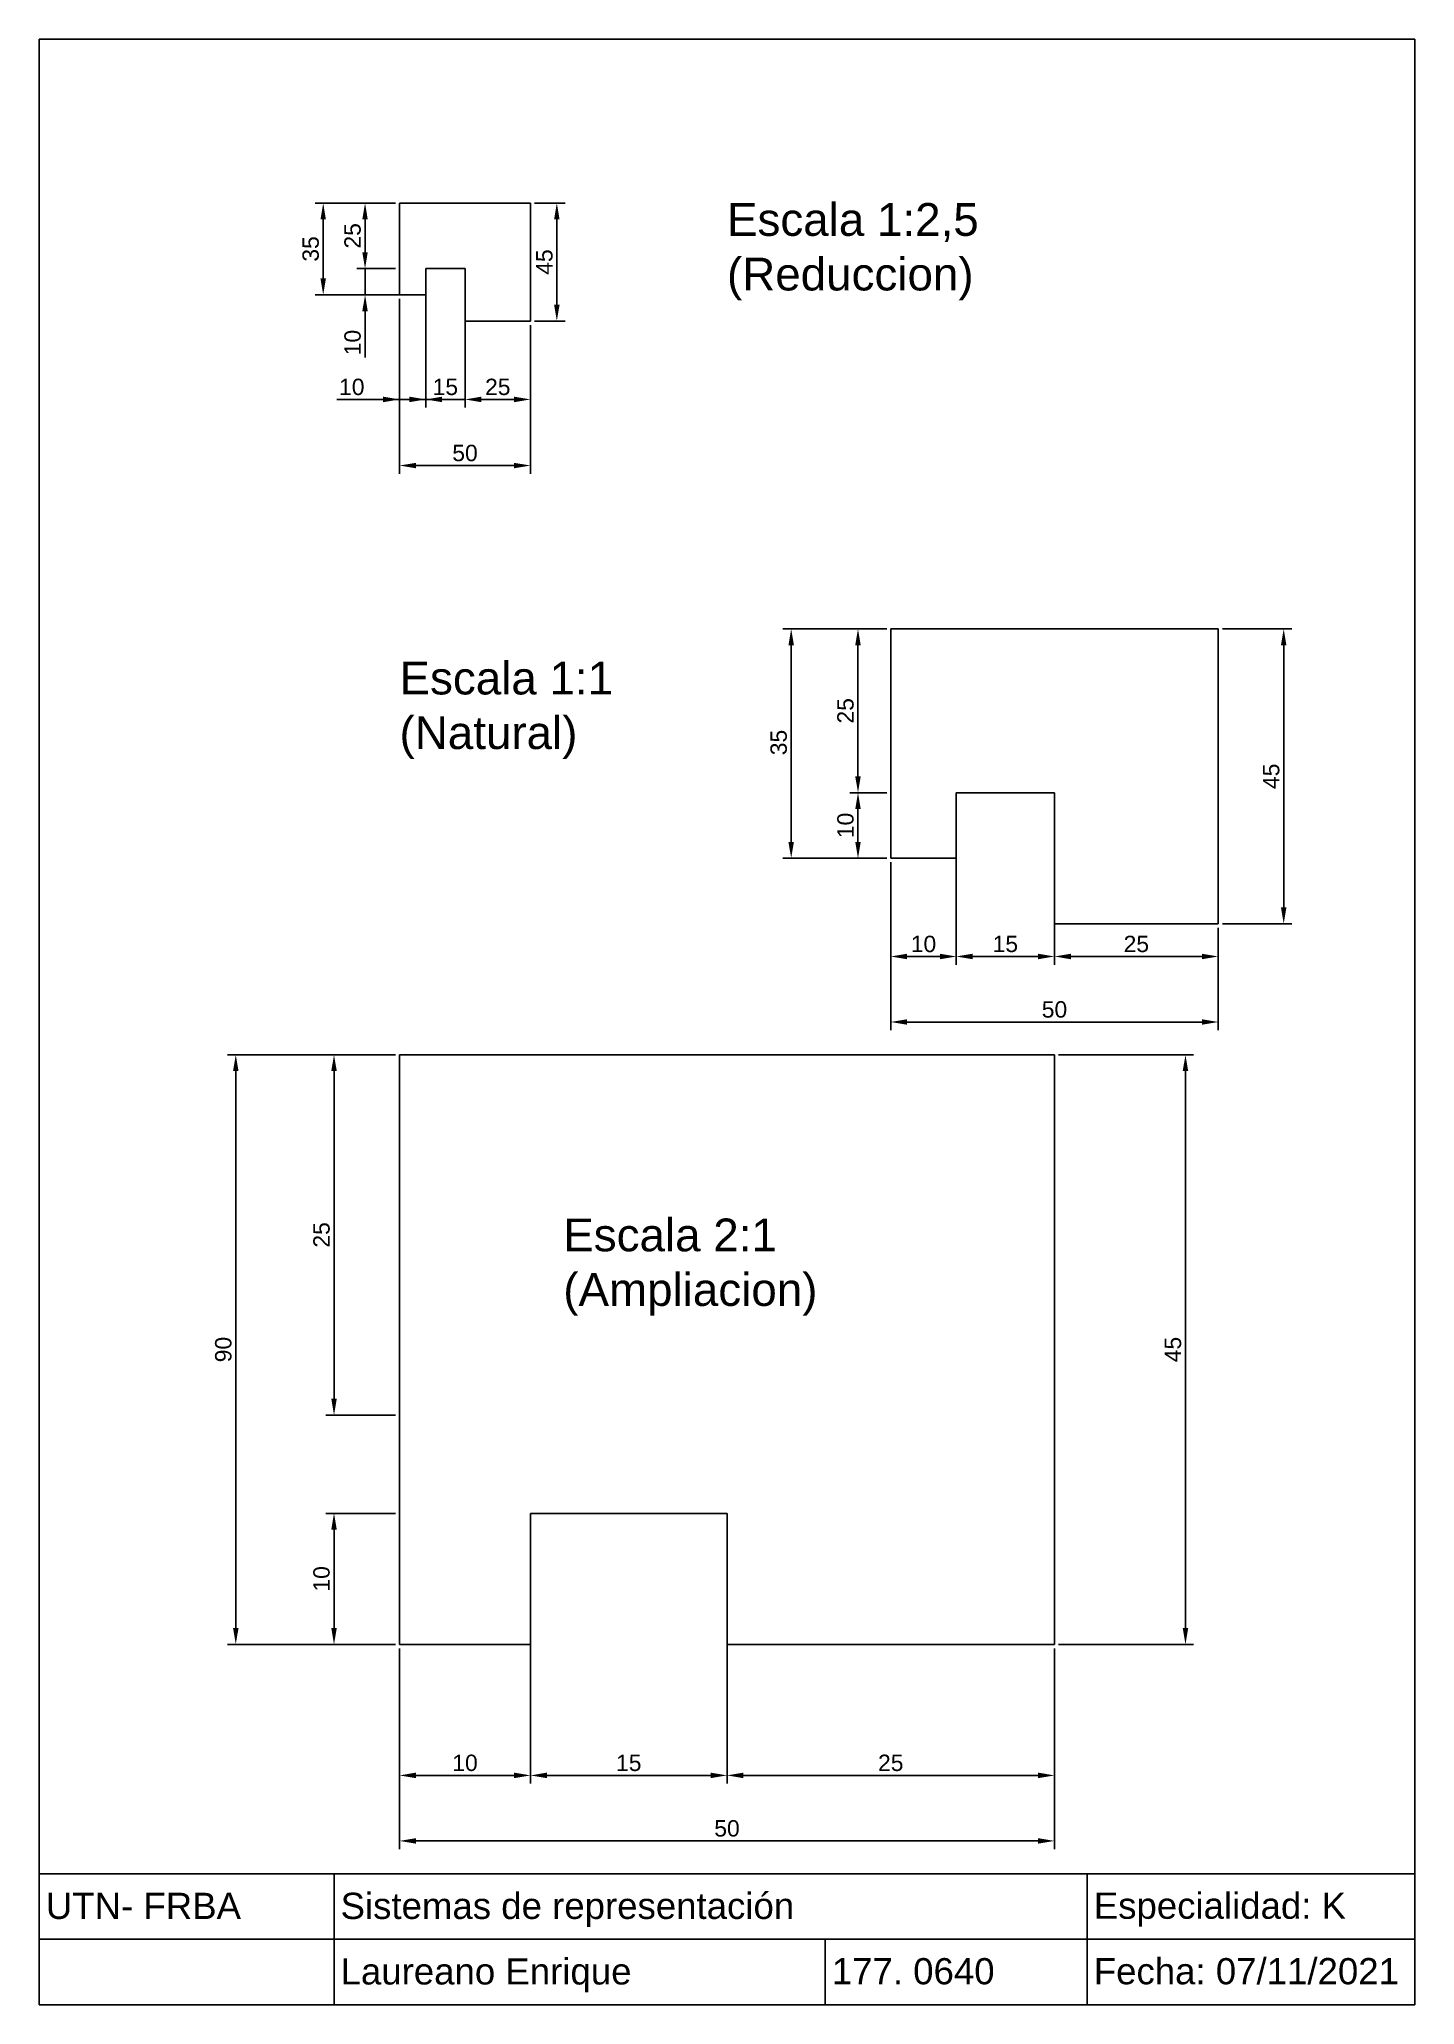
# Model space of a CAD drawing. Header units: millimetres. Extents: x 480 to 2394, y 279 to 700.
# Drawn here: x 2184 to 2394, y 400 to 700 of the extents above; entities that cross this region are included whole.
import ezdxf

# ---------------------------------------------------------------- set-up
doc = ezdxf.new("R2010")
doc.units = ezdxf.units.MM
doc.layers.get('0').update_dxf_attribs({"lineweight": 25})
doc.layers.get('Defpoints').update_dxf_attribs({"lineweight": 15})
doc.styles.get("Standard").update_dxf_attribs({"font": 'arial.ttf'})
doc.dimstyles.new('ISO-25', dxfattribs={"dimtxt": 2.5, "dimasz": 2.5, "dimexe": 1.25, "dimexo": 0.625, "dimtad": 1, "dimtxsty": 'Standard', "dimcen": 2.5, "dimadec": 0, "dimazin": 0, "dimtfac": 1, "dimtmove": 0, "dimatfit": 3, "dimfxl": 1, "dimarcsym": 0})

msp = doc.modelspace()

# ---------------------------------------------------------------- texts
at = {"attachment_point": 1}
for s, width, heights, insert, char_height in [('Escala 1:2,5 (Reduccion)', 50, [0], (2289, 675), 5), ('Escala 1:1 (Natural)', 35, [0], (2239, 605), 5), ('Escala 2:1 (Ampliacion)', 45, [0], (2264, 520), 5), ('UTN- FRBA', 43.69139, [5], (2185, 417.085), 4), ('Sistemas de representación', 72.72317, [5], (2230, 417.085), 4), ('Especialidad: K', 64.73084, [5], (2345, 417.111), 4), ('Laureano Enrique', 64.73084, [5], (2230, 407.085), 4), ('177. 0640', 64.73084, [5], (2305, 407.111), 4), ('Fecha: 07/11/2021', 64.73084, [5], (2345, 407.111), 4)]:
    msp.add_mtext_dynamic_manual_height_columns(s, width=width, gutter_width=12.5, heights=heights, dxfattribs=dict(at, insert=insert, char_height=char_height))

# ---------------------------------------------------------------- blocks, each defined once
blk = doc.blocks.new('*D37')
at = {"color": 0, "lineweight": -2, "transparency": 16777216}
for p, q in [((2313.38, 610), (2297.55, 610)), ((2298.8, 607.5), (2298.8, 577.5)), ((2313.38, 575), (2297.55, 575))]:
    blk.add_line(p, q, dxfattribs=at)
at = {"color": 0, "transparency": 16777216}
for points in [[(2298.38, 607.5), (2299.22, 607.5), (2298.8, 610)], [(2298.38, 577.5), (2299.22, 577.5), (2298.8, 575)]]:
    blk.add_solid(points, dxfattribs=at)
at = {"layer": 'Defpoints', "color": 0, "transparency": 16777216}
for p in [(2314, 610), (2298.8, 575), (2314, 575)]:
    blk.add_point(p, dxfattribs=at)
at = {"color": 0, "transparency": 16777216, "insert": (2296.9, 592.66), "char_height": 2.5, "attachment_point": 5, "rotation": 90}
blk.add_mtext('35', dxfattribs=at)
blk = doc.blocks.new('*D38')
at = {"color": 0, "lineweight": -2, "transparency": 16777216}
for p, q in [((2313.38, 610), (2307.75, 610)), ((2309, 607.5), (2309, 587.5)), ((2313.38, 585), (2307.75, 585))]:
    blk.add_line(p, q, dxfattribs=at)
at = {"color": 0, "transparency": 16777216}
for points in [[(2308.58, 607.5), (2309.42, 607.5), (2309, 610)], [(2308.58, 587.5), (2309.42, 587.5), (2309, 585)]]:
    blk.add_solid(points, dxfattribs=at)
at = {"layer": 'Defpoints', "color": 0, "transparency": 16777216}
for p in [(2314, 610), (2309, 585), (2314, 585)]:
    blk.add_point(p, dxfattribs=at)
at = {"color": 0, "transparency": 16777216, "insert": (2307.1, 597.5), "char_height": 2.5, "attachment_point": 5, "rotation": 90}
blk.add_mtext('25', dxfattribs=at)
blk = doc.blocks.new('*D39')
at = {"color": 0, "lineweight": -2, "transparency": 16777216}
for p, q in [((2313.38, 585), (2307.75, 585)), ((2309, 582.5), (2309, 577.5)), ((2313.38, 575), (2307.75, 575))]:
    blk.add_line(p, q, dxfattribs=at)
at = {"color": 0, "transparency": 16777216}
for points in [[(2308.58, 582.5), (2309.42, 582.5), (2309, 585)], [(2308.58, 577.5), (2309.42, 577.5), (2309, 575)]]:
    blk.add_solid(points, dxfattribs=at)
at = {"layer": 'Defpoints', "color": 0, "transparency": 16777216}
for p in [(2314, 585), (2309, 575), (2314, 575)]:
    blk.add_point(p, dxfattribs=at)
at = {"color": 0, "transparency": 16777216, "insert": (2307.1, 580), "char_height": 2.5, "attachment_point": 5, "rotation": 90}
blk.add_mtext('10', dxfattribs=at)
blk = doc.blocks.new('*D40')
at = {"color": 0, "lineweight": -2, "transparency": 16777216}
for p, q in [((2339, 564.38), (2339, 558.75)), ((2364, 564.38), (2364, 558.75)), ((2341.5, 560), (2361.5, 560))]:
    blk.add_line(p, q, dxfattribs=at)
at = {"color": 0, "transparency": 16777216}
for points in [[(2341.5, 560.42), (2341.5, 559.58), (2339, 560)], [(2361.5, 560.42), (2361.5, 559.58), (2364, 560)]]:
    blk.add_solid(points, dxfattribs=at)
at = {"layer": 'Defpoints', "color": 0, "transparency": 16777216}
for p in [(2339, 565), (2364, 565), (2364, 560)]:
    blk.add_point(p, dxfattribs=at)
at = {"color": 0, "transparency": 16777216, "insert": (2351.5, 561.9), "char_height": 2.5, "attachment_point": 5}
blk.add_mtext('25', dxfattribs=at)
blk = doc.blocks.new('*D41')
at = {"color": 0, "lineweight": -2, "transparency": 16777216}
for p, q in [((2314, 574.38), (2314, 558.75)), ((2324, 574.38), (2324, 558.75)), ((2316.5, 560), (2321.5, 560))]:
    blk.add_line(p, q, dxfattribs=at)
at = {"color": 0, "transparency": 16777216}
for points in [[(2316.5, 560.42), (2316.5, 559.58), (2314, 560)], [(2321.5, 560.42), (2321.5, 559.58), (2324, 560)]]:
    blk.add_solid(points, dxfattribs=at)
at = {"layer": 'Defpoints', "color": 0, "transparency": 16777216}
for p in [(2314, 575), (2324, 575), (2324, 560)]:
    blk.add_point(p, dxfattribs=at)
at = {"color": 0, "transparency": 16777216, "insert": (2319, 561.9), "char_height": 2.5, "attachment_point": 5}
blk.add_mtext('10', dxfattribs=at)
blk = doc.blocks.new('*D42')
at = {"color": 0, "lineweight": -2, "transparency": 16777216}
for p, q in [((2324, 584.38), (2324, 558.75)), ((2339, 584.38), (2339, 558.75)), ((2326.5, 560), (2336.5, 560))]:
    blk.add_line(p, q, dxfattribs=at)
at = {"color": 0, "transparency": 16777216}
for points in [[(2326.5, 560.42), (2326.5, 559.58), (2324, 560)], [(2336.5, 560.42), (2336.5, 559.58), (2339, 560)]]:
    blk.add_solid(points, dxfattribs=at)
at = {"layer": 'Defpoints', "color": 0, "transparency": 16777216}
for p in [(2324, 585), (2339, 585), (2339, 560)]:
    blk.add_point(p, dxfattribs=at)
at = {"color": 0, "transparency": 16777216, "insert": (2331.5, 561.9), "char_height": 2.5, "attachment_point": 5}
blk.add_mtext('15', dxfattribs=at)
blk = doc.blocks.new('*D43')
at = {"color": 0, "lineweight": -2, "transparency": 16777216}
for p, q in [((2364.63, 610), (2375.25, 610)), ((2374, 607.5), (2374, 567.5)), ((2364.63, 565), (2375.25, 565))]:
    blk.add_line(p, q, dxfattribs=at)
at = {"color": 0, "transparency": 16777216}
for points in [[(2373.58, 607.5), (2374.42, 607.5), (2374, 610)], [(2373.58, 567.5), (2374.42, 567.5), (2374, 565)]]:
    blk.add_solid(points, dxfattribs=at)
at = {"layer": 'Defpoints', "color": 0, "transparency": 16777216}
for p in [(2364, 610), (2364, 565), (2374, 565)]:
    blk.add_point(p, dxfattribs=at)
at = {"color": 0, "transparency": 16777216, "insert": (2372.1, 587.5), "char_height": 2.5, "attachment_point": 5, "rotation": 90}
blk.add_mtext('45', dxfattribs=at)
blk = doc.blocks.new('*D44')
at = {"color": 0, "lineweight": -2, "transparency": 16777216}
for p, q in [((2238.38, 545), (2227.75, 545)), ((2229, 542.5), (2229, 492.5)), ((2238.38, 490), (2227.75, 490))]:
    blk.add_line(p, q, dxfattribs=at)
at = {"color": 0, "transparency": 16777216}
for points in [[(2228.58, 542.5), (2229.42, 542.5), (2229, 545)], [(2228.58, 492.5), (2229.42, 492.5), (2229, 490)]]:
    blk.add_solid(points, dxfattribs=at)
at = {"layer": 'Defpoints', "color": 0, "transparency": 16777216}
for p in [(2239, 545), (2229, 490), (2239, 490)]:
    blk.add_point(p, dxfattribs=at)
at = {"color": 0, "transparency": 16777216, "insert": (2227.1, 517.5), "char_height": 2.5, "attachment_point": 5, "rotation": 90}
blk.add_mtext('25', dxfattribs=at)
blk = doc.blocks.new('*D45')
at = {"color": 0, "lineweight": -2, "transparency": 16777216}
for p, q in [((2238.38, 475), (2227.75, 475)), ((2229, 472.5), (2229, 457.5)), ((2238.38, 455), (2227.75, 455))]:
    blk.add_line(p, q, dxfattribs=at)
at = {"color": 0, "transparency": 16777216}
for points in [[(2228.58, 472.5), (2229.42, 472.5), (2229, 475)], [(2228.58, 457.5), (2229.42, 457.5), (2229, 455)]]:
    blk.add_solid(points, dxfattribs=at)
at = {"layer": 'Defpoints', "color": 0, "transparency": 16777216}
for p in [(2239, 475), (2229, 455), (2239, 455)]:
    blk.add_point(p, dxfattribs=at)
at = {"color": 0, "transparency": 16777216, "insert": (2227.1, 465), "char_height": 2.5, "attachment_point": 5, "rotation": 90}
blk.add_mtext('10', dxfattribs=at)
blk = doc.blocks.new('*D46')
at = {"color": 0, "lineweight": -2, "transparency": 16777216}
for p, q in [((2238.38, 545), (2212.75, 545)), ((2214, 542.5), (2214, 457.5)), ((2238.38, 455), (2212.75, 455))]:
    blk.add_line(p, q, dxfattribs=at)
at = {"color": 0, "transparency": 16777216}
for points in [[(2213.58, 542.5), (2214.42, 542.5), (2214, 545)], [(2213.58, 457.5), (2214.42, 457.5), (2214, 455)]]:
    blk.add_solid(points, dxfattribs=at)
at = {"layer": 'Defpoints', "color": 0, "transparency": 16777216}
for p in [(2239, 545), (2214, 455), (2239, 455)]:
    blk.add_point(p, dxfattribs=at)
at = {"color": 0, "transparency": 16777216, "insert": (2212.1, 500), "char_height": 2.5, "attachment_point": 5, "rotation": 90}
blk.add_mtext('90', dxfattribs=at)
blk = doc.blocks.new('*D47')
at = {"color": 0, "lineweight": -2, "transparency": 16777216}
for p, q in [((2239, 454.38), (2239, 433.75)), ((2259, 454.38), (2259, 433.75)), ((2241.5, 435), (2256.5, 435))]:
    blk.add_line(p, q, dxfattribs=at)
at = {"color": 0, "transparency": 16777216}
for points in [[(2241.5, 435.42), (2241.5, 434.58), (2239, 435)], [(2256.5, 435.42), (2256.5, 434.58), (2259, 435)]]:
    blk.add_solid(points, dxfattribs=at)
at = {"layer": 'Defpoints', "color": 0, "transparency": 16777216}
for p in [(2239, 455), (2259, 455), (2259, 435)]:
    blk.add_point(p, dxfattribs=at)
at = {"color": 0, "transparency": 16777216, "insert": (2249, 436.9), "char_height": 2.5, "attachment_point": 5}
blk.add_mtext('10', dxfattribs=at)
blk = doc.blocks.new('*D48')
at = {"color": 0, "lineweight": -2, "transparency": 16777216}
for p, q in [((2259, 474.38), (2259, 433.75)), ((2289, 474.38), (2289, 433.75)), ((2261.5, 435), (2286.5, 435))]:
    blk.add_line(p, q, dxfattribs=at)
at = {"color": 0, "transparency": 16777216}
for points in [[(2261.5, 435.42), (2261.5, 434.58), (2259, 435)], [(2286.5, 435.42), (2286.5, 434.58), (2289, 435)]]:
    blk.add_solid(points, dxfattribs=at)
at = {"layer": 'Defpoints', "color": 0, "transparency": 16777216}
for p in [(2259, 475), (2289, 475), (2289, 435)]:
    blk.add_point(p, dxfattribs=at)
at = {"color": 0, "transparency": 16777216, "insert": (2274, 436.9), "char_height": 2.5, "attachment_point": 5}
blk.add_mtext('15', dxfattribs=at)
blk = doc.blocks.new('*D49')
at = {"color": 0, "lineweight": -2, "transparency": 16777216}
for p, q in [((2289, 454.38), (2289, 433.75)), ((2339, 454.38), (2339, 433.75)), ((2291.5, 435), (2336.5, 435))]:
    blk.add_line(p, q, dxfattribs=at)
at = {"color": 0, "transparency": 16777216}
for points in [[(2291.5, 435.42), (2291.5, 434.58), (2289, 435)], [(2336.5, 435.42), (2336.5, 434.58), (2339, 435)]]:
    blk.add_solid(points, dxfattribs=at)
at = {"layer": 'Defpoints', "color": 0, "transparency": 16777216}
for p in [(2289, 455), (2339, 455), (2339, 435)]:
    blk.add_point(p, dxfattribs=at)
at = {"color": 0, "transparency": 16777216, "insert": (2314, 436.9), "char_height": 2.5, "attachment_point": 5}
blk.add_mtext('25', dxfattribs=at)
blk = doc.blocks.new('*D50')
at = {"color": 0, "lineweight": -2, "transparency": 16777216}
for p, q in [((2339.63, 545), (2360.25, 545)), ((2359, 457.5), (2359, 542.5)), ((2339.63, 455), (2360.25, 455))]:
    blk.add_line(p, q, dxfattribs=at)
at = {"color": 0, "transparency": 16777216}
for points in [[(2358.58, 542.5), (2359.42, 542.5), (2359, 545)], [(2358.58, 457.5), (2359.42, 457.5), (2359, 455)]]:
    blk.add_solid(points, dxfattribs=at)
at = {"layer": 'Defpoints', "color": 0, "transparency": 16777216}
for p in [(2339, 545), (2359, 545), (2339, 455)]:
    blk.add_point(p, dxfattribs=at)
at = {"color": 0, "transparency": 16777216, "insert": (2357.1, 500), "char_height": 2.5, "attachment_point": 5, "rotation": 90}
blk.add_mtext('45', dxfattribs=at)
blk = doc.blocks.new('*D51')
at = {"color": 0, "lineweight": -2, "transparency": 16777216}
for p, q in [((2314, 564.38), (2314, 548.75)), ((2364, 564.38), (2364, 548.75)), ((2361.5, 550), (2316.5, 550))]:
    blk.add_line(p, q, dxfattribs=at)
at = {"color": 0, "transparency": 16777216}
for points in [[(2316.5, 550.42), (2316.5, 549.58), (2314, 550)], [(2361.5, 550.42), (2361.5, 549.58), (2364, 550)]]:
    blk.add_solid(points, dxfattribs=at)
at = {"layer": 'Defpoints', "color": 0, "transparency": 16777216}
for p in [(2314, 565), (2364, 565), (2314, 550)]:
    blk.add_point(p, dxfattribs=at)
at = {"color": 0, "transparency": 16777216, "insert": (2339, 551.9), "char_height": 2.5, "attachment_point": 5}
blk.add_mtext('50', dxfattribs=at)
blk = doc.blocks.new('*D52')
at = {"color": 0, "lineweight": -2, "transparency": 16777216}
for p, q in [((2239, 454.38), (2239, 423.75)), ((2339, 454.38), (2339, 423.75)), ((2336.5, 425), (2241.5, 425))]:
    blk.add_line(p, q, dxfattribs=at)
at = {"color": 0, "transparency": 16777216}
for points in [[(2241.5, 425.42), (2241.5, 424.58), (2239, 425)], [(2336.5, 425.42), (2336.5, 424.58), (2339, 425)]]:
    blk.add_solid(points, dxfattribs=at)
at = {"layer": 'Defpoints', "color": 0, "transparency": 16777216}
for p in [(2239, 455), (2339, 455), (2239, 425)]:
    blk.add_point(p, dxfattribs=at)
at = {"color": 0, "transparency": 16777216, "insert": (2289, 426.9), "char_height": 2.5, "attachment_point": 5}
blk.add_mtext('50', dxfattribs=at)
blk = doc.blocks.new('*D53')
at = {"color": 0, "lineweight": -2, "transparency": 16777216}
for p, q in [((2259.63, 675), (2264.27, 675)), ((2263.02, 659.5), (2263.02, 672.5)), ((2259.63, 657), (2264.27, 657))]:
    blk.add_line(p, q, dxfattribs=at)
at = {"color": 0, "transparency": 16777216}
for points in [[(2262.6, 672.5), (2263.44, 672.5), (2263.02, 675)], [(2262.6, 659.5), (2263.44, 659.5), (2263.02, 657)]]:
    blk.add_solid(points, dxfattribs=at)
at = {"layer": 'Defpoints', "color": 0, "transparency": 16777216}
for p in [(2259, 675), (2263.02, 675), (2259, 657)]:
    blk.add_point(p, dxfattribs=at)
at = {"color": 0, "transparency": 16777216, "insert": (2261.13, 666), "char_height": 2.5, "attachment_point": 5, "rotation": 90}
blk.add_mtext('45', dxfattribs=at)
blk = doc.blocks.new('*D54')
at = {"color": 0, "lineweight": -2, "transparency": 16777216}
for p, q in [((2249, 656.38), (2249, 643.78)), ((2259, 656.38), (2259, 643.78)), ((2256.5, 645.03), (2251.5, 645.03))]:
    blk.add_line(p, q, dxfattribs=at)
at = {"color": 0, "transparency": 16777216}
for points in [[(2251.5, 645.45), (2251.5, 644.61), (2249, 645.03)], [(2256.5, 645.45), (2256.5, 644.61), (2259, 645.03)]]:
    blk.add_solid(points, dxfattribs=at)
at = {"layer": 'Defpoints', "color": 0, "transparency": 16777216}
for p in [(2249, 657), (2259, 657), (2249, 645.03)]:
    blk.add_point(p, dxfattribs=at)
at = {"color": 0, "transparency": 16777216, "insert": (2254, 646.93), "char_height": 2.5, "attachment_point": 5}
blk.add_mtext('25', dxfattribs=at)
blk = doc.blocks.new('*D55')
at = {"color": 0, "lineweight": -2, "transparency": 16777216}
for p, q in [((2243, 664.38), (2243, 643.78)), ((2249, 664.38), (2249, 643.78)), ((2240.5, 645.03), (2238, 645.03)), ((2249, 645.03), (2243, 645.03)), ((2251.5, 645.03), (2254, 645.03))]:
    blk.add_line(p, q, dxfattribs=at)
at = {"color": 0, "transparency": 16777216}
for points in [[(2240.5, 645.45), (2240.5, 644.61), (2243, 645.03)], [(2251.5, 645.45), (2251.5, 644.61), (2249, 645.03)]]:
    blk.add_solid(points, dxfattribs=at)
at = {"layer": 'Defpoints', "color": 0, "transparency": 16777216}
for p in [(2243, 665), (2249, 665), (2243, 645.03)]:
    blk.add_point(p, dxfattribs=at)
at = {"color": 0, "transparency": 16777216, "insert": (2246, 646.93), "char_height": 2.5, "attachment_point": 5}
blk.add_mtext('15', dxfattribs=at)
blk = doc.blocks.new('*D56')
at = {"color": 0, "lineweight": -2, "transparency": 16777216}
for p, q in [((2239, 660.38), (2239, 643.78)), ((2243, 660.38), (2243, 643.78)), ((2236.5, 645.03), (2229.41, 645.03)), ((2243, 645.03), (2239, 645.03)), ((2245.5, 645.03), (2248, 645.03))]:
    blk.add_line(p, q, dxfattribs=at)
at = {"color": 0, "transparency": 16777216}
for points in [[(2236.5, 645.45), (2236.5, 644.61), (2239, 645.03)], [(2245.5, 645.45), (2245.5, 644.61), (2243, 645.03)]]:
    blk.add_solid(points, dxfattribs=at)
at = {"layer": 'Defpoints', "color": 0, "transparency": 16777216}
for p in [(2239, 661), (2243, 661), (2239, 645.03)]:
    blk.add_point(p, dxfattribs=at)
at = {"color": 0, "transparency": 16777216, "insert": (2231.71, 646.93), "char_height": 2.5, "attachment_point": 5}
blk.add_mtext('10', dxfattribs=at)
blk = doc.blocks.new('*D57')
at = {"color": 0, "lineweight": -2, "transparency": 16777216}
for p, q in [((2233.74, 667.5), (2233.74, 670)), ((2238.38, 665), (2232.49, 665)), ((2233.74, 665), (2233.74, 661)), ((2242.38, 661), (2232.49, 661)), ((2233.74, 658.5), (2233.74, 651.41))]:
    blk.add_line(p, q, dxfattribs=at)
at = {"color": 0, "transparency": 16777216}
for points in [[(2233.32, 667.5), (2234.15, 667.5), (2233.74, 665)], [(2233.32, 658.5), (2234.15, 658.5), (2233.74, 661)]]:
    blk.add_solid(points, dxfattribs=at)
at = {"layer": 'Defpoints', "color": 0, "transparency": 16777216}
for p in [(2239, 665), (2233.74, 661), (2243, 661)]:
    blk.add_point(p, dxfattribs=at)
at = {"color": 0, "transparency": 16777216, "insert": (2231.84, 653.71), "char_height": 2.5, "attachment_point": 5, "rotation": 90}
blk.add_mtext('10', dxfattribs=at)
blk = doc.blocks.new('*D58')
at = {"color": 0, "lineweight": -2, "transparency": 16777216}
for p, q in [((2238.38, 675), (2232.49, 675)), ((2233.74, 672.5), (2233.74, 667.5)), ((2238.38, 665), (2232.49, 665))]:
    blk.add_line(p, q, dxfattribs=at)
at = {"color": 0, "transparency": 16777216}
for points in [[(2233.32, 672.5), (2234.15, 672.5), (2233.74, 675)], [(2233.32, 667.5), (2234.15, 667.5), (2233.74, 665)]]:
    blk.add_solid(points, dxfattribs=at)
at = {"layer": 'Defpoints', "color": 0, "transparency": 16777216}
for p in [(2239, 675), (2233.74, 665), (2239, 665)]:
    blk.add_point(p, dxfattribs=at)
at = {"color": 0, "transparency": 16777216, "insert": (2231.84, 670), "char_height": 2.5, "attachment_point": 5, "rotation": 90}
blk.add_mtext('25', dxfattribs=at)
blk = doc.blocks.new('*D59')
at = {"color": 0, "lineweight": -2, "transparency": 16777216}
for p, q in [((2239, 656.38), (2239, 633.69)), ((2259, 656.38), (2259, 633.69)), ((2256.5, 634.94), (2241.5, 634.94))]:
    blk.add_line(p, q, dxfattribs=at)
at = {"color": 0, "transparency": 16777216}
for points in [[(2241.5, 635.35), (2241.5, 634.52), (2239, 634.94)], [(2256.5, 635.35), (2256.5, 634.52), (2259, 634.94)]]:
    blk.add_solid(points, dxfattribs=at)
at = {"layer": 'Defpoints', "color": 0, "transparency": 16777216}
for p in [(2239, 657), (2259, 657), (2239, 634.94)]:
    blk.add_point(p, dxfattribs=at)
at = {"color": 0, "transparency": 16777216, "insert": (2249, 636.84), "char_height": 2.5, "attachment_point": 5}
blk.add_mtext('50', dxfattribs=at)
blk = doc.blocks.new('*D60')
at = {"color": 0, "lineweight": -2, "transparency": 16777216}
for p, q in [((2238.38, 675), (2226.1, 675)), ((2227.35, 663.5), (2227.35, 672.5)), ((2238.38, 661), (2226.1, 661))]:
    blk.add_line(p, q, dxfattribs=at)
at = {"color": 0, "transparency": 16777216}
for points in [[(2226.93, 672.5), (2227.76, 672.5), (2227.35, 675)], [(2226.93, 663.5), (2227.76, 663.5), (2227.35, 661)]]:
    blk.add_solid(points, dxfattribs=at)
at = {"layer": 'Defpoints', "color": 0, "transparency": 16777216}
for p in [(2227.35, 675), (2239, 675), (2239, 661)]:
    blk.add_point(p, dxfattribs=at)
at = {"color": 0, "transparency": 16777216, "insert": (2225.44, 668), "char_height": 2.5, "attachment_point": 5, "rotation": 90}
blk.add_mtext('35', dxfattribs=at)

# ---------------------------------------------------------------- dimensions: what is measured, and where the dimension line sits
for base, p1, p2, text, picture, middle in [((2227.346, 675), (2239, 661), (2239, 675), '35', '*D60', (2225.444, 668)), ((2233.738, 665), (2239, 675), (2239, 665), '25', '*D58', (2231.837, 670)), ((2263.021, 675), (2259, 657), (2259, 675), '45', '*D53', (2261.125, 666)), ((2233.738, 661), (2239, 665), (2243, 661), '10', '*D57', (2231.837, 653.706)), ((2229, 490), (2239, 545), (2239, 490), '25', '*D44', (2227.099, 517.5)), ((2359, 545), (2339, 455), (2339, 545), '45', '*D50', (2357.104, 500)), ((2229, 455), (2239, 475), (2239, 455), '10', '*D45', (2227.099, 465))]:
    dim = msp.add_linear_dim(base=base, p1=p1, p2=p2, angle=90, text=text, dimstyle='ISO-25')
    dim.commit()
    dim.dimension.update_dxf_attribs({"geometry": picture, "text_midpoint": middle})
for base, p1, p2, text, picture, middle in [((2243, 645.031), (2249, 665), (2243, 665), '15', '*D55', (2246, 646.932)), ((2239, 645.031), (2243, 661), (2239, 661), '10', '*D56', (2231.706, 646.932)), ((2239, 634.937), (2259, 657), (2239, 657), '50', '*D59', (2249, 636.838)), ((2249, 645.031), (2259, 657), (2249, 657), '25', '*D54', (2254, 646.932)), ((2289, 435), (2259, 475), (2289, 475), '15', '*D48', (2274, 436.901)), ((2259, 435), (2239, 455), (2259, 455), '10', '*D47', (2249, 436.901)), ((2239, 425), (2339, 455), (2239, 455), '50', '*D52', (2289, 426.901)), ((2339, 435), (2289, 455), (2339, 455), '25', '*D49', (2314, 436.901))]:
    dim = msp.add_linear_dim(base=base, p1=p1, p2=p2, text=text, dimstyle='ISO-25')
    dim.commit()
    dim.dimension.update_dxf_attribs({"geometry": picture, "text_midpoint": middle})
dim = msp.add_linear_dim(base=(2298.8, 575), p1=(2314, 610), p2=(2314, 575), angle=90, dimstyle='ISO-25')
dim.commit()
dim.dimension.update_dxf_attribs({"geometry": '*D37', "text_midpoint": (2298.8, 592.66), "dimtype": 160})
for base, p1, p2, picture, middle in [((2309, 585), (2314, 610), (2314, 585), '*D38', (2307.099, 597.5)), ((2374, 565), (2364, 610), (2364, 565), '*D43', (2372.104, 587.5)), ((2309, 575), (2314, 585), (2314, 575), '*D39', (2307.099, 580)), ((2214, 455), (2239, 545), (2239, 455), '*D46', (2212.099, 500))]:
    dim = msp.add_linear_dim(base=base, p1=p1, p2=p2, angle=90, dimstyle='ISO-25')
    dim.commit()
    dim.dimension.update_dxf_attribs({"geometry": picture, "text_midpoint": middle})
for base, p1, p2, picture, middle in [((2339, 560), (2324, 585), (2339, 585), '*D42', (2331.5, 561.901)), ((2324, 560), (2314, 575), (2324, 575), '*D41', (2319, 561.901)), ((2314, 550), (2364, 565), (2314, 565), '*D51', (2339, 551.901)), ((2364, 560), (2339, 565), (2364, 565), '*D40', (2351.5, 561.901))]:
    dim = msp.add_linear_dim(base=base, p1=p1, p2=p2, dimstyle='ISO-25')
    dim.commit()
    dim.dimension.update_dxf_attribs({"geometry": picture, "text_midpoint": middle})

# ---------------------------------------------------------------- linework, layer by layer
for p, q in [((2239, 675), (2239, 661)), ((2239, 675), (2259, 675)), ((2259, 675), (2259, 657)), ((2243, 661), (2243, 665)), ((2243, 665), (2249, 665)), ((2249, 665), (2249, 657)), ((2239, 661), (2243, 661)), ((2259, 657), (2249, 657)), ((2314, 575), (2314, 610)), ((2314, 610), (2364, 610)), ((2364, 610), (2364, 565)), ((2339, 585), (2324, 585)), ((2324, 585), (2324, 575)), ((2339, 565), (2339, 585)), ((2324, 575), (2314, 575)), ((2364, 565), (2339, 565)), ((2339, 545), (2239, 545)), ((2239, 545), (2239, 525)), ((2339, 455), (2339, 545)), ((2239, 525), (2239, 455)), ((2259, 455), (2259, 475)), ((2259, 475), (2289, 475)), ((2289, 475), (2289, 455)), ((2239, 455), (2259, 455)), ((2289, 455), (2339, 455)), ((2229, 420), (2229, 410)), ((2344, 420), (2344, 400)), ((2229, 410), (2229, 400)), ((2304, 410), (2304, 400))]:
    msp.add_line(p, q)
msp.add_lwpolyline([(2184, 700), (2184, 400), (2394, 400), (2394, 410), (2184, 410), (2184, 420), (2394, 420), (2394, 410), (2394, 700), (2184, 700)])
msp.add_lwpolyline([(2184, 700), (2184, 400), (2394, 400), (2394, 410), (2184, 410), (2184, 420), (2394, 420), (2394, 410), (2394, 700), (2184, 700)])

msp.set_redraw_order([(e.dxf.handle, doc.entitydb.next_handle()) for e in msp.query("TEXT MTEXT ATTDEF DIMENSION ARC_DIMENSION")])  # texts and dimensions are drawn at this point

doc.saveas('drawing.dxf')
